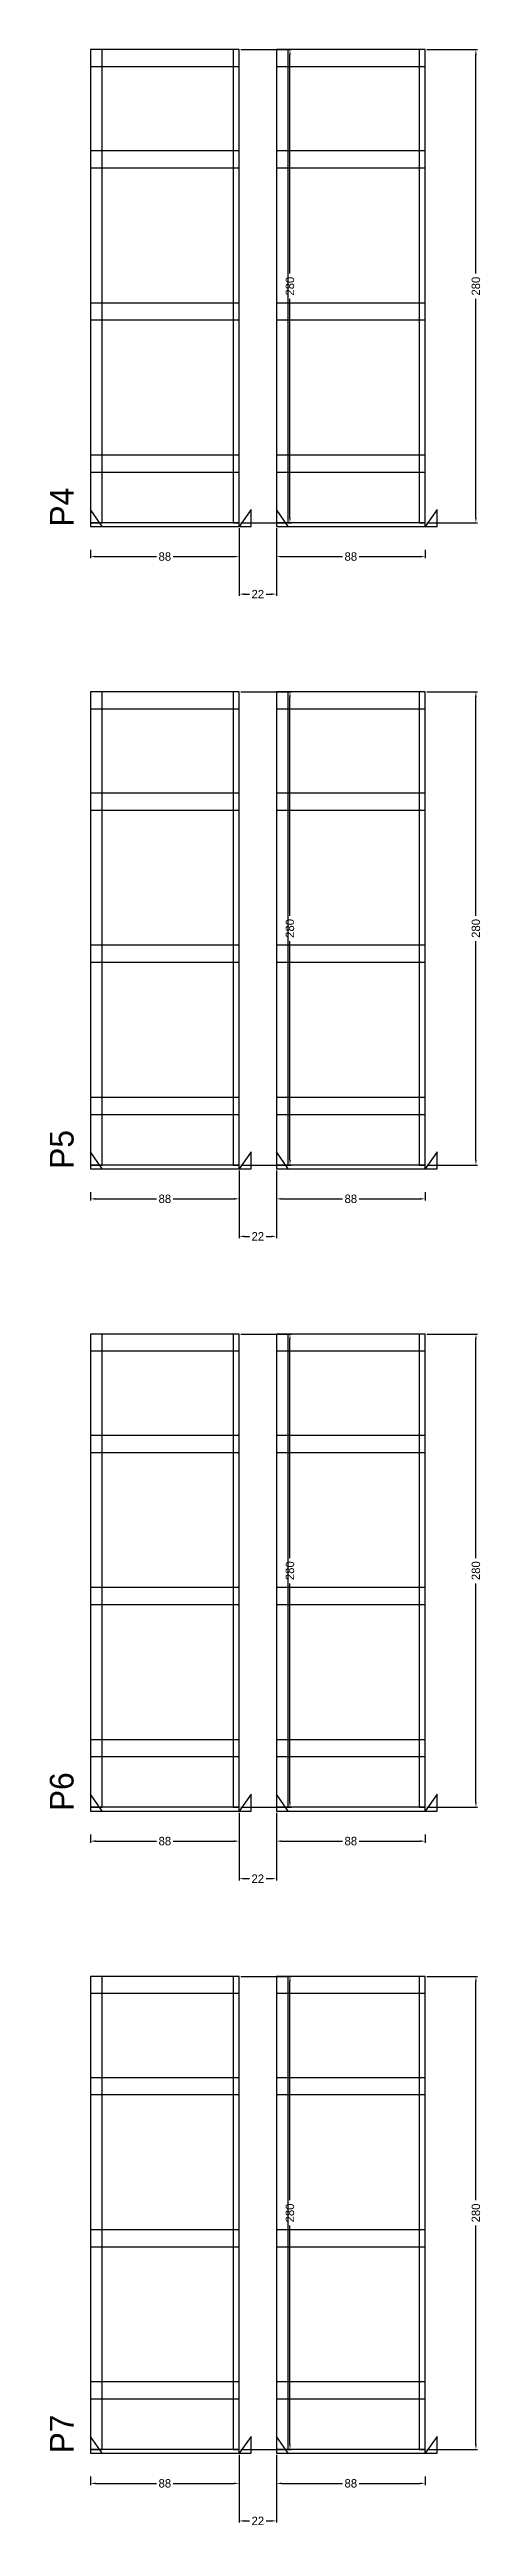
# Model space of a CAD drawing. Header units: centimetres. Extents: x -7000 to 4307, y -13306 to 295.
# Drawn here: x 3976 to 4231, y -2323 to -858 of the extents above; entities that cross this region are included whole.
import ezdxf

# ---------------------------------------------------------------- set-up
doc = ezdxf.new("R2010")
doc.units = ezdxf.units.CM
for name, color, linetype in [('COTA', 241, 'Continuous'), ('NOMENCLATURA', 7, 'Continuous'), ('SARR_2.2x10', 60, 'Continuous'), ('SARR_2.2x7', 40, 'Continuous'), ('SARR_3.5x7', 81, 'Continuous')]:
    doc.layers.add(name, color=color, linetype=linetype)
doc.dimstyles.new('PAINEL-NOVA', dxfattribs={"dimtxt": 5, "dimasz": 3, "dimexe": 1, "dimexo": 1, "dimgap": 1, "dimtad": 1, "dimcen": 2.5, "dimazin": 3, "dimtfac": 1, "dimtmove": 0, "dimatfit": 3})

msp = doc.modelspace()

# ---------------------------------------------------------------- texts
at = {"layer": 'NOMENCLATURA'}
for s, p in [('P4', (3990, -1140)), ('P5', (3990, -1520)), ('P6', (3990, -1900)), ('P7', (3990, -2280))]:
    msp.add_text(s, height=14, rotation=90, dxfattribs=at).set_placement(p)

# ---------------------------------------------------------------- blocks, each defined once
blk = doc.blocks.new('_CLOSEDFILLED')
at = {"color": 0, "linetype": 'BYBLOCK'}
blk.add_solid([(-1, 0.16), (0, 0), (-1, -0.16)], dxfattribs=at)
blk = doc.blocks.new('*D225')
for p, q in [((4000, -2293.8), (4000, -2298.8)), ((4003, -2297.8), (4039, -2297.8)), ((4049, -2297.8), (4085, -2297.8)), ((4088, -2293.8), (4088, -2298.8))]:
    blk.add_line(p, q)
at = {"layer": 'Defpoints'}
for p in [(4000, -2292.8), (4000, -2297.8), (4088, -2292.8)]:
    blk.add_point(p, dxfattribs=at)
at = {"layer": 'SARR_2.2x10', "xscale": 3, "yscale": 3, "rotation": 180}
blk.add_blockref('_CLOSEDFILLED', (4000, -2297.8), dxfattribs=at)
at = {"layer": 'SARR_2.2x10', "xscale": 3, "yscale": 3}
blk.add_blockref('_CLOSEDFILLED', (4088, -2297.8), dxfattribs=at)
at = {"layer": 'SARR_2.2x10', "insert": (4044, -2297.8), "char_height": 5, "attachment_point": 5}
blk.add_mtext('88', dxfattribs=at)
blk = doc.blocks.new('*D226')
for p, q in [((4089, -1997.8), (4119, -1997.8)), ((4118, -2130.3), (4118, -2000.8)), ((4118, -2274.8), (4118, -2145.3)), ((4089, -2277.8), (4119, -2277.8))]:
    blk.add_line(p, q)
at = {"layer": 'Defpoints'}
for p in [(4088, -1997.8), (4088, -2277.8), (4118, -2277.8)]:
    blk.add_point(p, dxfattribs=at)
at = {"layer": 'SARR_2.2x10', "xscale": 3, "yscale": 3}
for p, rotation in [((4118, -1997.8), 90), ((4118, -2277.8), 270)]:
    blk.add_blockref('_CLOSEDFILLED', p, dxfattribs=dict(at, rotation=rotation))
at = {"layer": 'SARR_2.2x10', "insert": (4118, -2137.8), "char_height": 5, "attachment_point": 5, "rotation": 90}
blk.add_mtext('280', dxfattribs=at)
blk = doc.blocks.new('GRA-E')
at = {"layer": 'SARR_2.2x7'}
blk.add_lwpolyline([(0, 0), (7, 0), (0, 10)], close=True, dxfattribs=at)
blk = doc.blocks.new('GRA-D')
at = {"layer": 'SARR_2.2x7'}
blk.add_lwpolyline([(0, 0), (7, 0), (7, 10)], close=True, dxfattribs=at)
blk = doc.blocks.new('*D227')
for p, q in [((4110, -2293.8), (4110, -2298.8)), ((4113, -2297.8), (4149, -2297.8)), ((4159, -2297.8), (4195, -2297.8)), ((4198, -2293.8), (4198, -2298.8))]:
    blk.add_line(p, q)
at = {"layer": 'Defpoints'}
for p in [(4110, -2292.8), (4110, -2297.8), (4198, -2292.8)]:
    blk.add_point(p, dxfattribs=at)
at = {"layer": 'SARR_2.2x10', "xscale": 3, "yscale": 3, "rotation": 180}
blk.add_blockref('_CLOSEDFILLED', (4110, -2297.8), dxfattribs=at)
at = {"layer": 'SARR_2.2x10', "xscale": 3, "yscale": 3}
blk.add_blockref('_CLOSEDFILLED', (4198, -2297.8), dxfattribs=at)
at = {"layer": 'SARR_2.2x10', "insert": (4154, -2297.8), "char_height": 5, "attachment_point": 5}
blk.add_mtext('88', dxfattribs=at)
blk = doc.blocks.new('*D228')
for p, q in [((4199, -1997.8), (4229, -1997.8)), ((4228, -2130.3), (4228, -2000.8)), ((4228, -2274.8), (4228, -2145.3)), ((4199, -2277.8), (4229, -2277.8))]:
    blk.add_line(p, q)
at = {"layer": 'Defpoints'}
for p in [(4198, -1997.8), (4198, -2277.8), (4228, -2277.8)]:
    blk.add_point(p, dxfattribs=at)
at = {"layer": 'SARR_2.2x10', "xscale": 3, "yscale": 3}
for p, rotation in [((4228, -1997.8), 90), ((4228, -2277.8), 270)]:
    blk.add_blockref('_CLOSEDFILLED', p, dxfattribs=dict(at, rotation=rotation))
at = {"layer": 'SARR_2.2x10', "insert": (4228, -2137.8), "char_height": 5, "attachment_point": 5, "rotation": 90}
blk.add_mtext('280', dxfattribs=at)
blk = doc.blocks.new('*D229')
for p, q in [((4199, -1997.8), (4229, -1997.8)), ((4228, -2130.3), (4228, -2000.8)), ((4228, -2274.8), (4228, -2145.3)), ((4199, -2277.8), (4229, -2277.8))]:
    blk.add_line(p, q)
at = {"layer": 'Defpoints'}
for p in [(4198, -1997.8), (4198, -2277.8), (4228, -2277.8)]:
    blk.add_point(p, dxfattribs=at)
at = {"layer": 'SARR_2.2x10', "xscale": 3, "yscale": 3}
for p, rotation in [((4228, -1997.8), 90), ((4228, -2277.8), 270)]:
    blk.add_blockref('_CLOSEDFILLED', p, dxfattribs=dict(at, rotation=rotation))
at = {"layer": 'SARR_2.2x10', "insert": (4228, -2137.8), "char_height": 5, "attachment_point": 5, "rotation": 90}
blk.add_mtext('280', dxfattribs=at)
blk = doc.blocks.new('*D230')
for p, q in [((4199, -1997.8), (4229, -1997.8)), ((4228, -2130.3), (4228, -2000.8)), ((4228, -2274.8), (4228, -2145.3)), ((4199, -2277.8), (4229, -2277.8))]:
    blk.add_line(p, q)
at = {"layer": 'Defpoints'}
for p in [(4198, -1997.8), (4198, -2277.8), (4228, -2277.8)]:
    blk.add_point(p, dxfattribs=at)
at = {"layer": 'SARR_2.2x10', "xscale": 3, "yscale": 3}
for p, rotation in [((4228, -1997.8), 90), ((4228, -2277.8), 270)]:
    blk.add_blockref('_CLOSEDFILLED', p, dxfattribs=dict(at, rotation=rotation))
at = {"layer": 'SARR_2.2x10', "insert": (4228, -2137.8), "char_height": 5, "attachment_point": 5, "rotation": 90}
blk.add_mtext('280', dxfattribs=at)
blk = doc.blocks.new('*D231')
for p, q in [((4199, -1997.8), (4229, -1997.8)), ((4228, -2130.3), (4228, -2000.8)), ((4228, -2274.8), (4228, -2145.3)), ((4199, -2277.8), (4229, -2277.8))]:
    blk.add_line(p, q)
at = {"layer": 'Defpoints'}
for p in [(4198, -1997.8), (4198, -2277.8), (4228, -2277.8)]:
    blk.add_point(p, dxfattribs=at)
at = {"layer": 'SARR_2.2x10', "xscale": 3, "yscale": 3}
for p, rotation in [((4228, -1997.8), 90), ((4228, -2277.8), 270)]:
    blk.add_blockref('_CLOSEDFILLED', p, dxfattribs=dict(at, rotation=rotation))
at = {"layer": 'SARR_2.2x10', "insert": (4228, -2137.8), "char_height": 5, "attachment_point": 5, "rotation": 90}
blk.add_mtext('280', dxfattribs=at)
blk = doc.blocks.new('*D232')
for p, q in [((4199, -1997.8), (4229, -1997.8)), ((4228, -2130.3), (4228, -2000.8)), ((4228, -2274.8), (4228, -2145.3)), ((4199, -2277.8), (4229, -2277.8))]:
    blk.add_line(p, q)
at = {"layer": 'Defpoints'}
for p in [(4198, -1997.8), (4198, -2277.8), (4228, -2277.8)]:
    blk.add_point(p, dxfattribs=at)
at = {"layer": 'SARR_2.2x10', "xscale": 3, "yscale": 3}
for p, rotation in [((4228, -1997.8), 90), ((4228, -2277.8), 270)]:
    blk.add_blockref('_CLOSEDFILLED', p, dxfattribs=dict(at, rotation=rotation))
at = {"layer": 'SARR_2.2x10', "insert": (4228, -2137.8), "char_height": 5, "attachment_point": 5, "rotation": 90}
blk.add_mtext('280', dxfattribs=at)
blk = doc.blocks.new('*D233')
for p, q in [((4199, -1997.8), (4229, -1997.8)), ((4228, -2130.3), (4228, -2000.8)), ((4228, -2274.8), (4228, -2145.3)), ((4199, -2277.8), (4229, -2277.8))]:
    blk.add_line(p, q)
at = {"layer": 'Defpoints'}
for p in [(4198, -1997.8), (4198, -2277.8), (4228, -2277.8)]:
    blk.add_point(p, dxfattribs=at)
at = {"layer": 'SARR_2.2x10', "xscale": 3, "yscale": 3}
for p, rotation in [((4228, -1997.8), 90), ((4228, -2277.8), 270)]:
    blk.add_blockref('_CLOSEDFILLED', p, dxfattribs=dict(at, rotation=rotation))
at = {"layer": 'SARR_2.2x10', "insert": (4228, -2137.8), "char_height": 5, "attachment_point": 5, "rotation": 90}
blk.add_mtext('280', dxfattribs=at)
blk = doc.blocks.new('*D234')
for p, q in [((4199, -1997.8), (4229, -1997.8)), ((4228, -2130.3), (4228, -2000.8)), ((4228, -2274.8), (4228, -2145.3)), ((4199, -2277.8), (4229, -2277.8))]:
    blk.add_line(p, q)
at = {"layer": 'Defpoints'}
for p in [(4198, -1997.8), (4198, -2277.8), (4228, -2277.8)]:
    blk.add_point(p, dxfattribs=at)
at = {"layer": 'SARR_2.2x10', "xscale": 3, "yscale": 3}
for p, rotation in [((4228, -1997.8), 90), ((4228, -2277.8), 270)]:
    blk.add_blockref('_CLOSEDFILLED', p, dxfattribs=dict(at, rotation=rotation))
at = {"layer": 'SARR_2.2x10', "insert": (4228, -2137.8), "char_height": 5, "attachment_point": 5, "rotation": 90}
blk.add_mtext('280', dxfattribs=at)
blk = doc.blocks.new('*D235')
for p, q in [((4199, -1997.8), (4229, -1997.8)), ((4228, -2130.3), (4228, -2000.8)), ((4228, -2274.8), (4228, -2145.3)), ((4199, -2277.8), (4229, -2277.8))]:
    blk.add_line(p, q)
at = {"layer": 'Defpoints'}
for p in [(4198, -1997.8), (4198, -2277.8), (4228, -2277.8)]:
    blk.add_point(p, dxfattribs=at)
at = {"layer": 'SARR_2.2x10', "xscale": 3, "yscale": 3}
for p, rotation in [((4228, -1997.8), 90), ((4228, -2277.8), 270)]:
    blk.add_blockref('_CLOSEDFILLED', p, dxfattribs=dict(at, rotation=rotation))
at = {"layer": 'SARR_2.2x10', "insert": (4228, -2137.8), "char_height": 5, "attachment_point": 5, "rotation": 90}
blk.add_mtext('280', dxfattribs=at)
blk = doc.blocks.new('*D236')
for p, q in [((4199, -1997.8), (4229, -1997.8)), ((4228, -2130.3), (4228, -2000.8)), ((4228, -2274.8), (4228, -2145.3)), ((4199, -2277.8), (4229, -2277.8))]:
    blk.add_line(p, q)
at = {"layer": 'Defpoints'}
for p in [(4198, -1997.8), (4198, -2277.8), (4228, -2277.8)]:
    blk.add_point(p, dxfattribs=at)
at = {"layer": 'SARR_2.2x10', "xscale": 3, "yscale": 3}
for p, rotation in [((4228, -1997.8), 90), ((4228, -2277.8), 270)]:
    blk.add_blockref('_CLOSEDFILLED', p, dxfattribs=dict(at, rotation=rotation))
at = {"layer": 'SARR_2.2x10', "insert": (4228, -2137.8), "char_height": 5, "attachment_point": 5, "rotation": 90}
blk.add_mtext('280', dxfattribs=at)
blk = doc.blocks.new('*D237')
for p, q in [((4199, -1997.8), (4229, -1997.8)), ((4228, -2130.3), (4228, -2000.8)), ((4228, -2274.8), (4228, -2145.3)), ((4199, -2277.8), (4229, -2277.8))]:
    blk.add_line(p, q)
at = {"layer": 'Defpoints'}
for p in [(4198, -1997.8), (4198, -2277.8), (4228, -2277.8)]:
    blk.add_point(p, dxfattribs=at)
at = {"layer": 'SARR_2.2x10', "xscale": 3, "yscale": 3}
for p, rotation in [((4228, -1997.8), 90), ((4228, -2277.8), 270)]:
    blk.add_blockref('_CLOSEDFILLED', p, dxfattribs=dict(at, rotation=rotation))
at = {"layer": 'SARR_2.2x10', "insert": (4228, -2137.8), "char_height": 5, "attachment_point": 5, "rotation": 90}
blk.add_mtext('280', dxfattribs=at)
blk = doc.blocks.new('*D238')
for p, q in [((4088, -2281), (4088, -2321)), ((4110, -2281), (4110, -2321)), ((4091, -2320), (4094, -2320)), ((4104, -2320), (4107, -2320))]:
    blk.add_line(p, q)
at = {"layer": 'Defpoints'}
for p in [(4088, -2280), (4110, -2280), (4088, -2320)]:
    blk.add_point(p, dxfattribs=at)
at = {"layer": 'COTA', "xscale": 3, "yscale": 3, "rotation": 180}
blk.add_blockref('_CLOSEDFILLED', (4088, -2320), dxfattribs=at)
at = {"layer": 'COTA', "xscale": 3, "yscale": 3}
blk.add_blockref('_CLOSEDFILLED', (4110, -2320), dxfattribs=at)
at = {"layer": 'COTA', "insert": (4099, -2320), "char_height": 5, "attachment_point": 5}
blk.add_mtext('22', dxfattribs=at)
blk = doc.blocks.new('*D191')
for p, q in [((4000, -1913.8), (4000, -1918.8)), ((4003, -1917.8), (4039, -1917.8)), ((4049, -1917.8), (4085, -1917.8)), ((4088, -1913.8), (4088, -1918.8))]:
    blk.add_line(p, q)
at = {"layer": 'Defpoints'}
for p in [(4000, -1912.8), (4000, -1917.8), (4088, -1912.8)]:
    blk.add_point(p, dxfattribs=at)
at = {"layer": 'SARR_2.2x10', "xscale": 3, "yscale": 3, "rotation": 180}
blk.add_blockref('_CLOSEDFILLED', (4000, -1917.8), dxfattribs=at)
at = {"layer": 'SARR_2.2x10', "xscale": 3, "yscale": 3}
blk.add_blockref('_CLOSEDFILLED', (4088, -1917.8), dxfattribs=at)
at = {"layer": 'SARR_2.2x10', "insert": (4044, -1917.8), "char_height": 5, "attachment_point": 5}
blk.add_mtext('88', dxfattribs=at)
blk = doc.blocks.new('*D192')
for p, q in [((4089, -1617.8), (4119, -1617.8)), ((4118, -1750.3), (4118, -1620.8)), ((4118, -1894.8), (4118, -1765.3)), ((4089, -1897.8), (4119, -1897.8))]:
    blk.add_line(p, q)
at = {"layer": 'Defpoints'}
for p in [(4088, -1617.8), (4088, -1897.8), (4118, -1897.8)]:
    blk.add_point(p, dxfattribs=at)
at = {"layer": 'SARR_2.2x10', "xscale": 3, "yscale": 3}
for p, rotation in [((4118, -1617.8), 90), ((4118, -1897.8), 270)]:
    blk.add_blockref('_CLOSEDFILLED', p, dxfattribs=dict(at, rotation=rotation))
at = {"layer": 'SARR_2.2x10', "insert": (4118, -1757.8), "char_height": 5, "attachment_point": 5, "rotation": 90}
blk.add_mtext('280', dxfattribs=at)
blk = doc.blocks.new('*D193')
for p, q in [((4110, -1913.8), (4110, -1918.8)), ((4113, -1917.8), (4149, -1917.8)), ((4159, -1917.8), (4195, -1917.8)), ((4198, -1913.8), (4198, -1918.8))]:
    blk.add_line(p, q)
at = {"layer": 'Defpoints'}
for p in [(4110, -1912.8), (4110, -1917.8), (4198, -1912.8)]:
    blk.add_point(p, dxfattribs=at)
at = {"layer": 'SARR_2.2x10', "xscale": 3, "yscale": 3, "rotation": 180}
blk.add_blockref('_CLOSEDFILLED', (4110, -1917.8), dxfattribs=at)
at = {"layer": 'SARR_2.2x10', "xscale": 3, "yscale": 3}
blk.add_blockref('_CLOSEDFILLED', (4198, -1917.8), dxfattribs=at)
at = {"layer": 'SARR_2.2x10', "insert": (4154, -1917.8), "char_height": 5, "attachment_point": 5}
blk.add_mtext('88', dxfattribs=at)
blk = doc.blocks.new('*D194')
for p, q in [((4199, -1617.8), (4229, -1617.8)), ((4228, -1750.3), (4228, -1620.8)), ((4228, -1894.8), (4228, -1765.3)), ((4199, -1897.8), (4229, -1897.8))]:
    blk.add_line(p, q)
at = {"layer": 'Defpoints'}
for p in [(4198, -1617.8), (4198, -1897.8), (4228, -1897.8)]:
    blk.add_point(p, dxfattribs=at)
at = {"layer": 'SARR_2.2x10', "xscale": 3, "yscale": 3}
for p, rotation in [((4228, -1617.8), 90), ((4228, -1897.8), 270)]:
    blk.add_blockref('_CLOSEDFILLED', p, dxfattribs=dict(at, rotation=rotation))
at = {"layer": 'SARR_2.2x10', "insert": (4228, -1757.8), "char_height": 5, "attachment_point": 5, "rotation": 90}
blk.add_mtext('280', dxfattribs=at)
blk = doc.blocks.new('*D195')
for p, q in [((4199, -1617.8), (4229, -1617.8)), ((4228, -1750.3), (4228, -1620.8)), ((4228, -1894.8), (4228, -1765.3)), ((4199, -1897.8), (4229, -1897.8))]:
    blk.add_line(p, q)
at = {"layer": 'Defpoints'}
for p in [(4198, -1617.8), (4198, -1897.8), (4228, -1897.8)]:
    blk.add_point(p, dxfattribs=at)
at = {"layer": 'SARR_2.2x10', "xscale": 3, "yscale": 3}
for p, rotation in [((4228, -1617.8), 90), ((4228, -1897.8), 270)]:
    blk.add_blockref('_CLOSEDFILLED', p, dxfattribs=dict(at, rotation=rotation))
at = {"layer": 'SARR_2.2x10', "insert": (4228, -1757.8), "char_height": 5, "attachment_point": 5, "rotation": 90}
blk.add_mtext('280', dxfattribs=at)
blk = doc.blocks.new('*D196')
for p, q in [((4199, -1617.8), (4229, -1617.8)), ((4228, -1750.3), (4228, -1620.8)), ((4228, -1894.8), (4228, -1765.3)), ((4199, -1897.8), (4229, -1897.8))]:
    blk.add_line(p, q)
at = {"layer": 'Defpoints'}
for p in [(4198, -1617.8), (4198, -1897.8), (4228, -1897.8)]:
    blk.add_point(p, dxfattribs=at)
at = {"layer": 'SARR_2.2x10', "xscale": 3, "yscale": 3}
for p, rotation in [((4228, -1617.8), 90), ((4228, -1897.8), 270)]:
    blk.add_blockref('_CLOSEDFILLED', p, dxfattribs=dict(at, rotation=rotation))
at = {"layer": 'SARR_2.2x10', "insert": (4228, -1757.8), "char_height": 5, "attachment_point": 5, "rotation": 90}
blk.add_mtext('280', dxfattribs=at)
blk = doc.blocks.new('*D197')
for p, q in [((4199, -1617.8), (4229, -1617.8)), ((4228, -1750.3), (4228, -1620.8)), ((4228, -1894.8), (4228, -1765.3)), ((4199, -1897.8), (4229, -1897.8))]:
    blk.add_line(p, q)
at = {"layer": 'Defpoints'}
for p in [(4198, -1617.8), (4198, -1897.8), (4228, -1897.8)]:
    blk.add_point(p, dxfattribs=at)
at = {"layer": 'SARR_2.2x10', "xscale": 3, "yscale": 3}
for p, rotation in [((4228, -1617.8), 90), ((4228, -1897.8), 270)]:
    blk.add_blockref('_CLOSEDFILLED', p, dxfattribs=dict(at, rotation=rotation))
at = {"layer": 'SARR_2.2x10', "insert": (4228, -1757.8), "char_height": 5, "attachment_point": 5, "rotation": 90}
blk.add_mtext('280', dxfattribs=at)
blk = doc.blocks.new('*D198')
for p, q in [((4199, -1617.8), (4229, -1617.8)), ((4228, -1750.3), (4228, -1620.8)), ((4228, -1894.8), (4228, -1765.3)), ((4199, -1897.8), (4229, -1897.8))]:
    blk.add_line(p, q)
at = {"layer": 'Defpoints'}
for p in [(4198, -1617.8), (4198, -1897.8), (4228, -1897.8)]:
    blk.add_point(p, dxfattribs=at)
at = {"layer": 'SARR_2.2x10', "xscale": 3, "yscale": 3}
for p, rotation in [((4228, -1617.8), 90), ((4228, -1897.8), 270)]:
    blk.add_blockref('_CLOSEDFILLED', p, dxfattribs=dict(at, rotation=rotation))
at = {"layer": 'SARR_2.2x10', "insert": (4228, -1757.8), "char_height": 5, "attachment_point": 5, "rotation": 90}
blk.add_mtext('280', dxfattribs=at)
blk = doc.blocks.new('*D199')
for p, q in [((4199, -1617.8), (4229, -1617.8)), ((4228, -1750.3), (4228, -1620.8)), ((4228, -1894.8), (4228, -1765.3)), ((4199, -1897.8), (4229, -1897.8))]:
    blk.add_line(p, q)
at = {"layer": 'Defpoints'}
for p in [(4198, -1617.8), (4198, -1897.8), (4228, -1897.8)]:
    blk.add_point(p, dxfattribs=at)
at = {"layer": 'SARR_2.2x10', "xscale": 3, "yscale": 3}
for p, rotation in [((4228, -1617.8), 90), ((4228, -1897.8), 270)]:
    blk.add_blockref('_CLOSEDFILLED', p, dxfattribs=dict(at, rotation=rotation))
at = {"layer": 'SARR_2.2x10', "insert": (4228, -1757.8), "char_height": 5, "attachment_point": 5, "rotation": 90}
blk.add_mtext('280', dxfattribs=at)
blk = doc.blocks.new('*D200')
for p, q in [((4199, -1617.8), (4229, -1617.8)), ((4228, -1750.3), (4228, -1620.8)), ((4228, -1894.8), (4228, -1765.3)), ((4199, -1897.8), (4229, -1897.8))]:
    blk.add_line(p, q)
at = {"layer": 'Defpoints'}
for p in [(4198, -1617.8), (4198, -1897.8), (4228, -1897.8)]:
    blk.add_point(p, dxfattribs=at)
at = {"layer": 'SARR_2.2x10', "xscale": 3, "yscale": 3}
for p, rotation in [((4228, -1617.8), 90), ((4228, -1897.8), 270)]:
    blk.add_blockref('_CLOSEDFILLED', p, dxfattribs=dict(at, rotation=rotation))
at = {"layer": 'SARR_2.2x10', "insert": (4228, -1757.8), "char_height": 5, "attachment_point": 5, "rotation": 90}
blk.add_mtext('280', dxfattribs=at)
blk = doc.blocks.new('*D201')
for p, q in [((4199, -1617.8), (4229, -1617.8)), ((4228, -1750.3), (4228, -1620.8)), ((4228, -1894.8), (4228, -1765.3)), ((4199, -1897.8), (4229, -1897.8))]:
    blk.add_line(p, q)
at = {"layer": 'Defpoints'}
for p in [(4198, -1617.8), (4198, -1897.8), (4228, -1897.8)]:
    blk.add_point(p, dxfattribs=at)
at = {"layer": 'SARR_2.2x10', "xscale": 3, "yscale": 3}
for p, rotation in [((4228, -1617.8), 90), ((4228, -1897.8), 270)]:
    blk.add_blockref('_CLOSEDFILLED', p, dxfattribs=dict(at, rotation=rotation))
at = {"layer": 'SARR_2.2x10', "insert": (4228, -1757.8), "char_height": 5, "attachment_point": 5, "rotation": 90}
blk.add_mtext('280', dxfattribs=at)
blk = doc.blocks.new('*D202')
for p, q in [((4199, -1617.8), (4229, -1617.8)), ((4228, -1750.3), (4228, -1620.8)), ((4228, -1894.8), (4228, -1765.3)), ((4199, -1897.8), (4229, -1897.8))]:
    blk.add_line(p, q)
at = {"layer": 'Defpoints'}
for p in [(4198, -1617.8), (4198, -1897.8), (4228, -1897.8)]:
    blk.add_point(p, dxfattribs=at)
at = {"layer": 'SARR_2.2x10', "xscale": 3, "yscale": 3}
for p, rotation in [((4228, -1617.8), 90), ((4228, -1897.8), 270)]:
    blk.add_blockref('_CLOSEDFILLED', p, dxfattribs=dict(at, rotation=rotation))
at = {"layer": 'SARR_2.2x10', "insert": (4228, -1757.8), "char_height": 5, "attachment_point": 5, "rotation": 90}
blk.add_mtext('280', dxfattribs=at)
blk = doc.blocks.new('*D203')
for p, q in [((4199, -1617.8), (4229, -1617.8)), ((4228, -1750.3), (4228, -1620.8)), ((4228, -1894.8), (4228, -1765.3)), ((4199, -1897.8), (4229, -1897.8))]:
    blk.add_line(p, q)
at = {"layer": 'Defpoints'}
for p in [(4198, -1617.8), (4198, -1897.8), (4228, -1897.8)]:
    blk.add_point(p, dxfattribs=at)
at = {"layer": 'SARR_2.2x10', "xscale": 3, "yscale": 3}
for p, rotation in [((4228, -1617.8), 90), ((4228, -1897.8), 270)]:
    blk.add_blockref('_CLOSEDFILLED', p, dxfattribs=dict(at, rotation=rotation))
at = {"layer": 'SARR_2.2x10', "insert": (4228, -1757.8), "char_height": 5, "attachment_point": 5, "rotation": 90}
blk.add_mtext('280', dxfattribs=at)
blk = doc.blocks.new('*D204')
for p, q in [((4088, -1901), (4088, -1941)), ((4110, -1901), (4110, -1941)), ((4091, -1940), (4094, -1940)), ((4104, -1940), (4107, -1940))]:
    blk.add_line(p, q)
at = {"layer": 'Defpoints'}
for p in [(4088, -1900), (4110, -1900), (4088, -1940)]:
    blk.add_point(p, dxfattribs=at)
at = {"layer": 'COTA', "xscale": 3, "yscale": 3, "rotation": 180}
blk.add_blockref('_CLOSEDFILLED', (4088, -1940), dxfattribs=at)
at = {"layer": 'COTA', "xscale": 3, "yscale": 3}
blk.add_blockref('_CLOSEDFILLED', (4110, -1940), dxfattribs=at)
at = {"layer": 'COTA', "insert": (4099, -1940), "char_height": 5, "attachment_point": 5}
blk.add_mtext('22', dxfattribs=at)
blk = doc.blocks.new('*D157')
for p, q in [((4000, -1533.8), (4000, -1538.8)), ((4003, -1537.8), (4039, -1537.8)), ((4049, -1537.8), (4085, -1537.8)), ((4088, -1533.8), (4088, -1538.8))]:
    blk.add_line(p, q)
at = {"layer": 'Defpoints'}
for p in [(4000, -1532.8), (4000, -1537.8), (4088, -1532.8)]:
    blk.add_point(p, dxfattribs=at)
at = {"layer": 'SARR_2.2x10', "xscale": 3, "yscale": 3, "rotation": 180}
blk.add_blockref('_CLOSEDFILLED', (4000, -1537.8), dxfattribs=at)
at = {"layer": 'SARR_2.2x10', "xscale": 3, "yscale": 3}
blk.add_blockref('_CLOSEDFILLED', (4088, -1537.8), dxfattribs=at)
at = {"layer": 'SARR_2.2x10', "insert": (4044, -1537.8), "char_height": 5, "attachment_point": 5}
blk.add_mtext('88', dxfattribs=at)
blk = doc.blocks.new('*D158')
for p, q in [((4089, -1237.8), (4119, -1237.8)), ((4118, -1370.3), (4118, -1240.8)), ((4118, -1514.8), (4118, -1385.3)), ((4089, -1517.8), (4119, -1517.8))]:
    blk.add_line(p, q)
at = {"layer": 'Defpoints'}
for p in [(4088, -1237.8), (4088, -1517.8), (4118, -1517.8)]:
    blk.add_point(p, dxfattribs=at)
at = {"layer": 'SARR_2.2x10', "xscale": 3, "yscale": 3}
for p, rotation in [((4118, -1237.8), 90), ((4118, -1517.8), 270)]:
    blk.add_blockref('_CLOSEDFILLED', p, dxfattribs=dict(at, rotation=rotation))
at = {"layer": 'SARR_2.2x10', "insert": (4118, -1377.8), "char_height": 5, "attachment_point": 5, "rotation": 90}
blk.add_mtext('280', dxfattribs=at)
blk = doc.blocks.new('*D159')
for p, q in [((4110, -1533.8), (4110, -1538.8)), ((4113, -1537.8), (4149, -1537.8)), ((4159, -1537.8), (4195, -1537.8)), ((4198, -1533.8), (4198, -1538.8))]:
    blk.add_line(p, q)
at = {"layer": 'Defpoints'}
for p in [(4110, -1532.8), (4110, -1537.8), (4198, -1532.8)]:
    blk.add_point(p, dxfattribs=at)
at = {"layer": 'SARR_2.2x10', "xscale": 3, "yscale": 3, "rotation": 180}
blk.add_blockref('_CLOSEDFILLED', (4110, -1537.8), dxfattribs=at)
at = {"layer": 'SARR_2.2x10', "xscale": 3, "yscale": 3}
blk.add_blockref('_CLOSEDFILLED', (4198, -1537.8), dxfattribs=at)
at = {"layer": 'SARR_2.2x10', "insert": (4154, -1537.8), "char_height": 5, "attachment_point": 5}
blk.add_mtext('88', dxfattribs=at)
blk = doc.blocks.new('*D160')
for p, q in [((4199, -1237.8), (4229, -1237.8)), ((4228, -1370.3), (4228, -1240.8)), ((4228, -1514.8), (4228, -1385.3)), ((4199, -1517.8), (4229, -1517.8))]:
    blk.add_line(p, q)
at = {"layer": 'Defpoints'}
for p in [(4198, -1237.8), (4198, -1517.8), (4228, -1517.8)]:
    blk.add_point(p, dxfattribs=at)
at = {"layer": 'SARR_2.2x10', "xscale": 3, "yscale": 3}
for p, rotation in [((4228, -1237.8), 90), ((4228, -1517.8), 270)]:
    blk.add_blockref('_CLOSEDFILLED', p, dxfattribs=dict(at, rotation=rotation))
at = {"layer": 'SARR_2.2x10', "insert": (4228, -1377.8), "char_height": 5, "attachment_point": 5, "rotation": 90}
blk.add_mtext('280', dxfattribs=at)
blk = doc.blocks.new('*D161')
for p, q in [((4199, -1237.8), (4229, -1237.8)), ((4228, -1370.3), (4228, -1240.8)), ((4228, -1514.8), (4228, -1385.3)), ((4199, -1517.8), (4229, -1517.8))]:
    blk.add_line(p, q)
at = {"layer": 'Defpoints'}
for p in [(4198, -1237.8), (4198, -1517.8), (4228, -1517.8)]:
    blk.add_point(p, dxfattribs=at)
at = {"layer": 'SARR_2.2x10', "xscale": 3, "yscale": 3}
for p, rotation in [((4228, -1237.8), 90), ((4228, -1517.8), 270)]:
    blk.add_blockref('_CLOSEDFILLED', p, dxfattribs=dict(at, rotation=rotation))
at = {"layer": 'SARR_2.2x10', "insert": (4228, -1377.8), "char_height": 5, "attachment_point": 5, "rotation": 90}
blk.add_mtext('280', dxfattribs=at)
blk = doc.blocks.new('*D162')
for p, q in [((4199, -1237.8), (4229, -1237.8)), ((4228, -1370.3), (4228, -1240.8)), ((4228, -1514.8), (4228, -1385.3)), ((4199, -1517.8), (4229, -1517.8))]:
    blk.add_line(p, q)
at = {"layer": 'Defpoints'}
for p in [(4198, -1237.8), (4198, -1517.8), (4228, -1517.8)]:
    blk.add_point(p, dxfattribs=at)
at = {"layer": 'SARR_2.2x10', "xscale": 3, "yscale": 3}
for p, rotation in [((4228, -1237.8), 90), ((4228, -1517.8), 270)]:
    blk.add_blockref('_CLOSEDFILLED', p, dxfattribs=dict(at, rotation=rotation))
at = {"layer": 'SARR_2.2x10', "insert": (4228, -1377.8), "char_height": 5, "attachment_point": 5, "rotation": 90}
blk.add_mtext('280', dxfattribs=at)
blk = doc.blocks.new('*D163')
for p, q in [((4199, -1237.8), (4229, -1237.8)), ((4228, -1370.3), (4228, -1240.8)), ((4228, -1514.8), (4228, -1385.3)), ((4199, -1517.8), (4229, -1517.8))]:
    blk.add_line(p, q)
at = {"layer": 'Defpoints'}
for p in [(4198, -1237.8), (4198, -1517.8), (4228, -1517.8)]:
    blk.add_point(p, dxfattribs=at)
at = {"layer": 'SARR_2.2x10', "xscale": 3, "yscale": 3}
for p, rotation in [((4228, -1237.8), 90), ((4228, -1517.8), 270)]:
    blk.add_blockref('_CLOSEDFILLED', p, dxfattribs=dict(at, rotation=rotation))
at = {"layer": 'SARR_2.2x10', "insert": (4228, -1377.8), "char_height": 5, "attachment_point": 5, "rotation": 90}
blk.add_mtext('280', dxfattribs=at)
blk = doc.blocks.new('*D164')
for p, q in [((4199, -1237.8), (4229, -1237.8)), ((4228, -1370.3), (4228, -1240.8)), ((4228, -1514.8), (4228, -1385.3)), ((4199, -1517.8), (4229, -1517.8))]:
    blk.add_line(p, q)
at = {"layer": 'Defpoints'}
for p in [(4198, -1237.8), (4198, -1517.8), (4228, -1517.8)]:
    blk.add_point(p, dxfattribs=at)
at = {"layer": 'SARR_2.2x10', "xscale": 3, "yscale": 3}
for p, rotation in [((4228, -1237.8), 90), ((4228, -1517.8), 270)]:
    blk.add_blockref('_CLOSEDFILLED', p, dxfattribs=dict(at, rotation=rotation))
at = {"layer": 'SARR_2.2x10', "insert": (4228, -1377.8), "char_height": 5, "attachment_point": 5, "rotation": 90}
blk.add_mtext('280', dxfattribs=at)
blk = doc.blocks.new('*D165')
for p, q in [((4199, -1237.8), (4229, -1237.8)), ((4228, -1370.3), (4228, -1240.8)), ((4228, -1514.8), (4228, -1385.3)), ((4199, -1517.8), (4229, -1517.8))]:
    blk.add_line(p, q)
at = {"layer": 'Defpoints'}
for p in [(4198, -1237.8), (4198, -1517.8), (4228, -1517.8)]:
    blk.add_point(p, dxfattribs=at)
at = {"layer": 'SARR_2.2x10', "xscale": 3, "yscale": 3}
for p, rotation in [((4228, -1237.8), 90), ((4228, -1517.8), 270)]:
    blk.add_blockref('_CLOSEDFILLED', p, dxfattribs=dict(at, rotation=rotation))
at = {"layer": 'SARR_2.2x10', "insert": (4228, -1377.8), "char_height": 5, "attachment_point": 5, "rotation": 90}
blk.add_mtext('280', dxfattribs=at)
blk = doc.blocks.new('*D166')
for p, q in [((4199, -1237.8), (4229, -1237.8)), ((4228, -1370.3), (4228, -1240.8)), ((4228, -1514.8), (4228, -1385.3)), ((4199, -1517.8), (4229, -1517.8))]:
    blk.add_line(p, q)
at = {"layer": 'Defpoints'}
for p in [(4198, -1237.8), (4198, -1517.8), (4228, -1517.8)]:
    blk.add_point(p, dxfattribs=at)
at = {"layer": 'SARR_2.2x10', "xscale": 3, "yscale": 3}
for p, rotation in [((4228, -1237.8), 90), ((4228, -1517.8), 270)]:
    blk.add_blockref('_CLOSEDFILLED', p, dxfattribs=dict(at, rotation=rotation))
at = {"layer": 'SARR_2.2x10', "insert": (4228, -1377.8), "char_height": 5, "attachment_point": 5, "rotation": 90}
blk.add_mtext('280', dxfattribs=at)
blk = doc.blocks.new('*D167')
for p, q in [((4199, -1237.8), (4229, -1237.8)), ((4228, -1370.3), (4228, -1240.8)), ((4228, -1514.8), (4228, -1385.3)), ((4199, -1517.8), (4229, -1517.8))]:
    blk.add_line(p, q)
at = {"layer": 'Defpoints'}
for p in [(4198, -1237.8), (4198, -1517.8), (4228, -1517.8)]:
    blk.add_point(p, dxfattribs=at)
at = {"layer": 'SARR_2.2x10', "xscale": 3, "yscale": 3}
for p, rotation in [((4228, -1237.8), 90), ((4228, -1517.8), 270)]:
    blk.add_blockref('_CLOSEDFILLED', p, dxfattribs=dict(at, rotation=rotation))
at = {"layer": 'SARR_2.2x10', "insert": (4228, -1377.8), "char_height": 5, "attachment_point": 5, "rotation": 90}
blk.add_mtext('280', dxfattribs=at)
blk = doc.blocks.new('*D168')
for p, q in [((4199, -1237.8), (4229, -1237.8)), ((4228, -1370.3), (4228, -1240.8)), ((4228, -1514.8), (4228, -1385.3)), ((4199, -1517.8), (4229, -1517.8))]:
    blk.add_line(p, q)
at = {"layer": 'Defpoints'}
for p in [(4198, -1237.8), (4198, -1517.8), (4228, -1517.8)]:
    blk.add_point(p, dxfattribs=at)
at = {"layer": 'SARR_2.2x10', "xscale": 3, "yscale": 3}
for p, rotation in [((4228, -1237.8), 90), ((4228, -1517.8), 270)]:
    blk.add_blockref('_CLOSEDFILLED', p, dxfattribs=dict(at, rotation=rotation))
at = {"layer": 'SARR_2.2x10', "insert": (4228, -1377.8), "char_height": 5, "attachment_point": 5, "rotation": 90}
blk.add_mtext('280', dxfattribs=at)
blk = doc.blocks.new('*D169')
for p, q in [((4199, -1237.8), (4229, -1237.8)), ((4228, -1370.3), (4228, -1240.8)), ((4228, -1514.8), (4228, -1385.3)), ((4199, -1517.8), (4229, -1517.8))]:
    blk.add_line(p, q)
at = {"layer": 'Defpoints'}
for p in [(4198, -1237.8), (4198, -1517.8), (4228, -1517.8)]:
    blk.add_point(p, dxfattribs=at)
at = {"layer": 'SARR_2.2x10', "xscale": 3, "yscale": 3}
for p, rotation in [((4228, -1237.8), 90), ((4228, -1517.8), 270)]:
    blk.add_blockref('_CLOSEDFILLED', p, dxfattribs=dict(at, rotation=rotation))
at = {"layer": 'SARR_2.2x10', "insert": (4228, -1377.8), "char_height": 5, "attachment_point": 5, "rotation": 90}
blk.add_mtext('280', dxfattribs=at)
blk = doc.blocks.new('*D170')
for p, q in [((4088, -1521), (4088, -1561)), ((4110, -1521), (4110, -1561)), ((4091, -1560), (4094, -1560)), ((4104, -1560), (4107, -1560))]:
    blk.add_line(p, q)
at = {"layer": 'Defpoints'}
for p in [(4088, -1520), (4110, -1520), (4088, -1560)]:
    blk.add_point(p, dxfattribs=at)
at = {"layer": 'COTA', "xscale": 3, "yscale": 3, "rotation": 180}
blk.add_blockref('_CLOSEDFILLED', (4088, -1560), dxfattribs=at)
at = {"layer": 'COTA', "xscale": 3, "yscale": 3}
blk.add_blockref('_CLOSEDFILLED', (4110, -1560), dxfattribs=at)
at = {"layer": 'COTA', "insert": (4099, -1560), "char_height": 5, "attachment_point": 5}
blk.add_mtext('22', dxfattribs=at)
blk = doc.blocks.new('*D123')
for p, q in [((4000, -1153.8), (4000, -1158.8)), ((4088, -1153.8), (4088, -1158.8)), ((4003, -1157.8), (4039, -1157.8)), ((4049, -1157.8), (4085, -1157.8))]:
    blk.add_line(p, q)
at = {"layer": 'Defpoints'}
for p in [(4000, -1152.8), (4088, -1152.8), (4000, -1157.8)]:
    blk.add_point(p, dxfattribs=at)
at = {"layer": 'SARR_2.2x10', "xscale": 3, "yscale": 3, "rotation": 180}
blk.add_blockref('_CLOSEDFILLED', (4000, -1157.8), dxfattribs=at)
at = {"layer": 'SARR_2.2x10', "xscale": 3, "yscale": 3}
blk.add_blockref('_CLOSEDFILLED', (4088, -1157.8), dxfattribs=at)
at = {"layer": 'SARR_2.2x10', "insert": (4044, -1157.8), "char_height": 5, "attachment_point": 5}
blk.add_mtext('88', dxfattribs=at)
blk = doc.blocks.new('*D124')
for p, q in [((4089, -857.8), (4119, -857.8)), ((4118, -990.3), (4118, -860.8)), ((4118, -1134.8), (4118, -1005.3)), ((4089, -1137.8), (4119, -1137.8))]:
    blk.add_line(p, q)
at = {"layer": 'Defpoints'}
for p in [(4088, -857.8), (4088, -1137.8), (4118, -1137.8)]:
    blk.add_point(p, dxfattribs=at)
at = {"layer": 'SARR_2.2x10', "xscale": 3, "yscale": 3}
for p, rotation in [((4118, -857.8), 90), ((4118, -1137.8), 270)]:
    blk.add_blockref('_CLOSEDFILLED', p, dxfattribs=dict(at, rotation=rotation))
at = {"layer": 'SARR_2.2x10', "insert": (4118, -997.8), "char_height": 5, "attachment_point": 5, "rotation": 90}
blk.add_mtext('280', dxfattribs=at)
blk = doc.blocks.new('*D125')
for p, q in [((4110, -1153.8), (4110, -1158.8)), ((4198, -1153.8), (4198, -1158.8)), ((4113, -1157.8), (4149, -1157.8)), ((4159, -1157.8), (4195, -1157.8))]:
    blk.add_line(p, q)
at = {"layer": 'Defpoints'}
for p in [(4110, -1152.8), (4198, -1152.8), (4110, -1157.8)]:
    blk.add_point(p, dxfattribs=at)
at = {"layer": 'SARR_2.2x10', "xscale": 3, "yscale": 3, "rotation": 180}
blk.add_blockref('_CLOSEDFILLED', (4110, -1157.8), dxfattribs=at)
at = {"layer": 'SARR_2.2x10', "xscale": 3, "yscale": 3}
blk.add_blockref('_CLOSEDFILLED', (4198, -1157.8), dxfattribs=at)
at = {"layer": 'SARR_2.2x10', "insert": (4154, -1157.8), "char_height": 5, "attachment_point": 5}
blk.add_mtext('88', dxfattribs=at)
blk = doc.blocks.new('*D126')
for p, q in [((4199, -857.8), (4229, -857.8)), ((4228, -990.3), (4228, -860.8)), ((4228, -1134.8), (4228, -1005.3)), ((4199, -1137.8), (4229, -1137.8))]:
    blk.add_line(p, q)
at = {"layer": 'Defpoints'}
for p in [(4198, -857.8), (4198, -1137.8), (4228, -1137.8)]:
    blk.add_point(p, dxfattribs=at)
at = {"layer": 'SARR_2.2x10', "xscale": 3, "yscale": 3}
for p, rotation in [((4228, -857.8), 90), ((4228, -1137.8), 270)]:
    blk.add_blockref('_CLOSEDFILLED', p, dxfattribs=dict(at, rotation=rotation))
at = {"layer": 'SARR_2.2x10', "insert": (4228, -997.8), "char_height": 5, "attachment_point": 5, "rotation": 90}
blk.add_mtext('280', dxfattribs=at)
blk = doc.blocks.new('*D127')
for p, q in [((4199, -857.8), (4229, -857.8)), ((4228, -990.3), (4228, -860.8)), ((4228, -1134.8), (4228, -1005.3)), ((4199, -1137.8), (4229, -1137.8))]:
    blk.add_line(p, q)
at = {"layer": 'Defpoints'}
for p in [(4198, -857.8), (4198, -1137.8), (4228, -1137.8)]:
    blk.add_point(p, dxfattribs=at)
at = {"layer": 'SARR_2.2x10', "xscale": 3, "yscale": 3}
for p, rotation in [((4228, -857.8), 90), ((4228, -1137.8), 270)]:
    blk.add_blockref('_CLOSEDFILLED', p, dxfattribs=dict(at, rotation=rotation))
at = {"layer": 'SARR_2.2x10', "insert": (4228, -997.8), "char_height": 5, "attachment_point": 5, "rotation": 90}
blk.add_mtext('280', dxfattribs=at)
blk = doc.blocks.new('*D128')
for p, q in [((4199, -857.8), (4229, -857.8)), ((4228, -990.3), (4228, -860.8)), ((4228, -1134.8), (4228, -1005.3)), ((4199, -1137.8), (4229, -1137.8))]:
    blk.add_line(p, q)
at = {"layer": 'Defpoints'}
for p in [(4198, -857.8), (4198, -1137.8), (4228, -1137.8)]:
    blk.add_point(p, dxfattribs=at)
at = {"layer": 'SARR_2.2x10', "xscale": 3, "yscale": 3}
for p, rotation in [((4228, -857.8), 90), ((4228, -1137.8), 270)]:
    blk.add_blockref('_CLOSEDFILLED', p, dxfattribs=dict(at, rotation=rotation))
at = {"layer": 'SARR_2.2x10', "insert": (4228, -997.8), "char_height": 5, "attachment_point": 5, "rotation": 90}
blk.add_mtext('280', dxfattribs=at)
blk = doc.blocks.new('*D129')
for p, q in [((4199, -857.8), (4229, -857.8)), ((4228, -990.3), (4228, -860.8)), ((4228, -1134.8), (4228, -1005.3)), ((4199, -1137.8), (4229, -1137.8))]:
    blk.add_line(p, q)
at = {"layer": 'Defpoints'}
for p in [(4198, -857.8), (4198, -1137.8), (4228, -1137.8)]:
    blk.add_point(p, dxfattribs=at)
at = {"layer": 'SARR_2.2x10', "xscale": 3, "yscale": 3}
for p, rotation in [((4228, -857.8), 90), ((4228, -1137.8), 270)]:
    blk.add_blockref('_CLOSEDFILLED', p, dxfattribs=dict(at, rotation=rotation))
at = {"layer": 'SARR_2.2x10', "insert": (4228, -997.8), "char_height": 5, "attachment_point": 5, "rotation": 90}
blk.add_mtext('280', dxfattribs=at)
blk = doc.blocks.new('*D130')
for p, q in [((4199, -857.8), (4229, -857.8)), ((4228, -990.3), (4228, -860.8)), ((4228, -1134.8), (4228, -1005.3)), ((4199, -1137.8), (4229, -1137.8))]:
    blk.add_line(p, q)
at = {"layer": 'Defpoints'}
for p in [(4198, -857.8), (4198, -1137.8), (4228, -1137.8)]:
    blk.add_point(p, dxfattribs=at)
at = {"layer": 'SARR_2.2x10', "xscale": 3, "yscale": 3}
for p, rotation in [((4228, -857.8), 90), ((4228, -1137.8), 270)]:
    blk.add_blockref('_CLOSEDFILLED', p, dxfattribs=dict(at, rotation=rotation))
at = {"layer": 'SARR_2.2x10', "insert": (4228, -997.8), "char_height": 5, "attachment_point": 5, "rotation": 90}
blk.add_mtext('280', dxfattribs=at)
blk = doc.blocks.new('*D131')
for p, q in [((4199, -857.8), (4229, -857.8)), ((4228, -990.3), (4228, -860.8)), ((4228, -1134.8), (4228, -1005.3)), ((4199, -1137.8), (4229, -1137.8))]:
    blk.add_line(p, q)
at = {"layer": 'Defpoints'}
for p in [(4198, -857.8), (4198, -1137.8), (4228, -1137.8)]:
    blk.add_point(p, dxfattribs=at)
at = {"layer": 'SARR_2.2x10', "xscale": 3, "yscale": 3}
for p, rotation in [((4228, -857.8), 90), ((4228, -1137.8), 270)]:
    blk.add_blockref('_CLOSEDFILLED', p, dxfattribs=dict(at, rotation=rotation))
at = {"layer": 'SARR_2.2x10', "insert": (4228, -997.8), "char_height": 5, "attachment_point": 5, "rotation": 90}
blk.add_mtext('280', dxfattribs=at)
blk = doc.blocks.new('*D132')
for p, q in [((4199, -857.8), (4229, -857.8)), ((4228, -990.3), (4228, -860.8)), ((4228, -1134.8), (4228, -1005.3)), ((4199, -1137.8), (4229, -1137.8))]:
    blk.add_line(p, q)
at = {"layer": 'Defpoints'}
for p in [(4198, -857.8), (4198, -1137.8), (4228, -1137.8)]:
    blk.add_point(p, dxfattribs=at)
at = {"layer": 'SARR_2.2x10', "xscale": 3, "yscale": 3}
for p, rotation in [((4228, -857.8), 90), ((4228, -1137.8), 270)]:
    blk.add_blockref('_CLOSEDFILLED', p, dxfattribs=dict(at, rotation=rotation))
at = {"layer": 'SARR_2.2x10', "insert": (4228, -997.8), "char_height": 5, "attachment_point": 5, "rotation": 90}
blk.add_mtext('280', dxfattribs=at)
blk = doc.blocks.new('*D133')
for p, q in [((4199, -857.8), (4229, -857.8)), ((4228, -990.3), (4228, -860.8)), ((4228, -1134.8), (4228, -1005.3)), ((4199, -1137.8), (4229, -1137.8))]:
    blk.add_line(p, q)
at = {"layer": 'Defpoints'}
for p in [(4198, -857.8), (4198, -1137.8), (4228, -1137.8)]:
    blk.add_point(p, dxfattribs=at)
at = {"layer": 'SARR_2.2x10', "xscale": 3, "yscale": 3}
for p, rotation in [((4228, -857.8), 90), ((4228, -1137.8), 270)]:
    blk.add_blockref('_CLOSEDFILLED', p, dxfattribs=dict(at, rotation=rotation))
at = {"layer": 'SARR_2.2x10', "insert": (4228, -997.8), "char_height": 5, "attachment_point": 5, "rotation": 90}
blk.add_mtext('280', dxfattribs=at)
blk = doc.blocks.new('*D134')
for p, q in [((4199, -857.8), (4229, -857.8)), ((4228, -990.3), (4228, -860.8)), ((4228, -1134.8), (4228, -1005.3)), ((4199, -1137.8), (4229, -1137.8))]:
    blk.add_line(p, q)
at = {"layer": 'Defpoints'}
for p in [(4198, -857.8), (4198, -1137.8), (4228, -1137.8)]:
    blk.add_point(p, dxfattribs=at)
at = {"layer": 'SARR_2.2x10', "xscale": 3, "yscale": 3}
for p, rotation in [((4228, -857.8), 90), ((4228, -1137.8), 270)]:
    blk.add_blockref('_CLOSEDFILLED', p, dxfattribs=dict(at, rotation=rotation))
at = {"layer": 'SARR_2.2x10', "insert": (4228, -997.8), "char_height": 5, "attachment_point": 5, "rotation": 90}
blk.add_mtext('280', dxfattribs=at)
blk = doc.blocks.new('*D135')
for p, q in [((4199, -857.8), (4229, -857.8)), ((4228, -990.3), (4228, -860.8)), ((4228, -1134.8), (4228, -1005.3)), ((4199, -1137.8), (4229, -1137.8))]:
    blk.add_line(p, q)
at = {"layer": 'Defpoints'}
for p in [(4198, -857.8), (4198, -1137.8), (4228, -1137.8)]:
    blk.add_point(p, dxfattribs=at)
at = {"layer": 'SARR_2.2x10', "xscale": 3, "yscale": 3}
for p, rotation in [((4228, -857.8), 90), ((4228, -1137.8), 270)]:
    blk.add_blockref('_CLOSEDFILLED', p, dxfattribs=dict(at, rotation=rotation))
at = {"layer": 'SARR_2.2x10', "insert": (4228, -997.8), "char_height": 5, "attachment_point": 5, "rotation": 90}
blk.add_mtext('280', dxfattribs=at)
blk = doc.blocks.new('*D136')
for p, q in [((4088, -1141), (4088, -1181)), ((4110, -1141), (4110, -1181)), ((4091, -1180), (4094, -1180)), ((4104, -1180), (4107, -1180))]:
    blk.add_line(p, q)
at = {"layer": 'Defpoints'}
for p in [(4088, -1140), (4110, -1140), (4088, -1180)]:
    blk.add_point(p, dxfattribs=at)
at = {"layer": 'COTA', "xscale": 3, "yscale": 3, "rotation": 180}
blk.add_blockref('_CLOSEDFILLED', (4088, -1180), dxfattribs=at)
at = {"layer": 'COTA', "xscale": 3, "yscale": 3}
blk.add_blockref('_CLOSEDFILLED', (4110, -1180), dxfattribs=at)
at = {"layer": 'COTA', "insert": (4099, -1180), "char_height": 5, "attachment_point": 5}
blk.add_mtext('22', dxfattribs=at)

# ---------------------------------------------------------------- dimensions: what is measured, and where the dimension line sits
at = {"layer": 'COTA'}
for base, p1, p2, picture, middle in [((4088, -1180), (4088, -1140), (4110, -1140), '*D136', (4099, -1180)), ((4088, -1560), (4088, -1520), (4110, -1520), '*D170', (4099, -1560)), ((4088, -1940), (4088, -1900), (4110, -1900), '*D204', (4099, -1940)), ((4088, -2320), (4088, -2280), (4110, -2280), '*D238', (4099, -2320))]:
    dim = msp.add_linear_dim(base=base, p1=p1, p2=p2, dimstyle='PAINEL-NOVA', dxfattribs=at)
    dim.commit()
    dim.dimension.update_dxf_attribs({"geometry": picture, "text_midpoint": middle})
at = {"layer": 'SARR_2.2x10'}
for base, p1, p2, picture, middle in [((4118, -1137.8), (4088, -1137.8), (4088, -857.8), '*D124', (4118, -997.8)), ((4228, -1137.8), (4198, -1137.8), (4198, -857.8), '*D126', (4228, -997.8)), ((4228, -1137.8), (4198, -1137.8), (4198, -857.8), '*D127', (4228, -997.8)), ((4228, -1137.8), (4198, -1137.8), (4198, -857.8), '*D128', (4228, -997.8)), ((4228, -1137.8), (4198, -1137.8), (4198, -857.8), '*D129', (4228, -997.8)), ((4228, -1137.8), (4198, -1137.8), (4198, -857.8), '*D130', (4228, -997.8)), ((4228, -1137.8), (4198, -1137.8), (4198, -857.8), '*D131', (4228, -997.8)), ((4228, -1137.8), (4198, -1137.8), (4198, -857.8), '*D132', (4228, -997.8)), ((4228, -1137.8), (4198, -1137.8), (4198, -857.8), '*D133', (4228, -997.8)), ((4228, -1137.8), (4198, -1137.8), (4198, -857.8), '*D134', (4228, -997.8)), ((4228, -1137.8), (4198, -1137.8), (4198, -857.8), '*D135', (4228, -997.8)), ((4118, -1517.8), (4088, -1517.8), (4088, -1237.8), '*D158', (4118, -1377.8)), ((4228, -1517.8), (4198, -1517.8), (4198, -1237.8), '*D160', (4228, -1377.8)), ((4228, -1517.8), (4198, -1517.8), (4198, -1237.8), '*D161', (4228, -1377.8)), ((4228, -1517.8), (4198, -1517.8), (4198, -1237.8), '*D162', (4228, -1377.8)), ((4228, -1517.8), (4198, -1517.8), (4198, -1237.8), '*D163', (4228, -1377.8)), ((4228, -1517.8), (4198, -1517.8), (4198, -1237.8), '*D164', (4228, -1377.8)), ((4228, -1517.8), (4198, -1517.8), (4198, -1237.8), '*D165', (4228, -1377.8)), ((4228, -1517.8), (4198, -1517.8), (4198, -1237.8), '*D166', (4228, -1377.8)), ((4228, -1517.8), (4198, -1517.8), (4198, -1237.8), '*D167', (4228, -1377.8)), ((4228, -1517.8), (4198, -1517.8), (4198, -1237.8), '*D168', (4228, -1377.8)), ((4228, -1517.8), (4198, -1517.8), (4198, -1237.8), '*D169', (4228, -1377.8)), ((4118, -1897.8), (4088, -1897.8), (4088, -1617.8), '*D192', (4118, -1757.8)), ((4228, -1897.8), (4198, -1897.8), (4198, -1617.8), '*D194', (4228, -1757.8)), ((4228, -1897.8), (4198, -1897.8), (4198, -1617.8), '*D195', (4228, -1757.8)), ((4228, -1897.8), (4198, -1897.8), (4198, -1617.8), '*D196', (4228, -1757.8)), ((4228, -1897.8), (4198, -1897.8), (4198, -1617.8), '*D197', (4228, -1757.8)), ((4228, -1897.8), (4198, -1897.8), (4198, -1617.8), '*D198', (4228, -1757.8)), ((4228, -1897.8), (4198, -1897.8), (4198, -1617.8), '*D199', (4228, -1757.8)), ((4228, -1897.8), (4198, -1897.8), (4198, -1617.8), '*D200', (4228, -1757.8)), ((4228, -1897.8), (4198, -1897.8), (4198, -1617.8), '*D201', (4228, -1757.8)), ((4228, -1897.8), (4198, -1897.8), (4198, -1617.8), '*D202', (4228, -1757.8)), ((4228, -1897.8), (4198, -1897.8), (4198, -1617.8), '*D203', (4228, -1757.8)), ((4118, -2277.8), (4088, -2277.8), (4088, -1997.8), '*D226', (4118, -2137.8)), ((4228, -2277.8), (4198, -2277.8), (4198, -1997.8), '*D228', (4228, -2137.8)), ((4228, -2277.8), (4198, -2277.8), (4198, -1997.8), '*D229', (4228, -2137.8)), ((4228, -2277.8), (4198, -2277.8), (4198, -1997.8), '*D230', (4228, -2137.8)), ((4228, -2277.8), (4198, -2277.8), (4198, -1997.8), '*D231', (4228, -2137.8)), ((4228, -2277.8), (4198, -2277.8), (4198, -1997.8), '*D232', (4228, -2137.8)), ((4228, -2277.8), (4198, -2277.8), (4198, -1997.8), '*D233', (4228, -2137.8)), ((4228, -2277.8), (4198, -2277.8), (4198, -1997.8), '*D234', (4228, -2137.8)), ((4228, -2277.8), (4198, -2277.8), (4198, -1997.8), '*D235', (4228, -2137.8)), ((4228, -2277.8), (4198, -2277.8), (4198, -1997.8), '*D236', (4228, -2137.8)), ((4228, -2277.8), (4198, -2277.8), (4198, -1997.8), '*D237', (4228, -2137.8))]:
    dim = msp.add_linear_dim(base=base, p1=p1, p2=p2, angle=90, dimstyle='PAINEL-NOVA', dxfattribs=at)
    dim.commit()
    dim.dimension.update_dxf_attribs({"geometry": picture, "text_midpoint": middle})
for base, p1, p2, picture, middle in [((4000, -1157.8), (4000, -1152.8), (4088, -1152.8), '*D123', (4044, -1157.8)), ((4110, -1157.8), (4110, -1152.8), (4198, -1152.8), '*D125', (4154, -1157.8)), ((4000, -1537.8), (4000, -1532.8), (4088, -1532.8), '*D157', (4044, -1537.8)), ((4110, -1537.8), (4110, -1532.8), (4198, -1532.8), '*D159', (4154, -1537.8)), ((4000, -1917.8), (4000, -1912.8), (4088, -1912.8), '*D191', (4044, -1917.8)), ((4110, -1917.8), (4110, -1912.8), (4198, -1912.8), '*D193', (4154, -1917.8)), ((4000, -2297.8), (4000, -2292.8), (4088, -2292.8), '*D225', (4044, -2297.8)), ((4110, -2297.8), (4110, -2292.8), (4198, -2292.8), '*D227', (4154, -2297.8))]:
    dim = msp.add_linear_dim(base=base, p1=p1, p2=p2, dimstyle='PAINEL-NOVA', dxfattribs=at)
    dim.commit()
    dim.dimension.update_dxf_attribs({"geometry": picture, "text_midpoint": middle})

# ---------------------------------------------------------------- linework, layer by layer
at = {"layer": 'SARR_2.2x10'}
for p, q in [((4088, -857.8), (4000, -857.8)), ((4000, -857.8), (4000, -867.8)), ((4088, -867.8), (4088, -857.8)), ((4198, -857.8), (4110, -857.8)), ((4110, -857.8), (4110, -867.8)), ((4198, -867.8), (4198, -857.8)), ((4000, -867.8), (4088, -867.8)), ((4110, -867.8), (4198, -867.8)), ((4088, -917.8), (4000, -917.8)), ((4000, -917.8), (4000, -927.8)), ((4088, -927.8), (4088, -917.8)), ((4198, -917.8), (4110, -917.8)), ((4110, -917.8), (4110, -927.8)), ((4198, -927.8), (4198, -917.8)), ((4000, -927.8), (4088, -927.8)), ((4110, -927.8), (4198, -927.8)), ((4088, -1007.8), (4000, -1007.8)), ((4000, -1007.8), (4000, -1017.8)), ((4088, -1017.8), (4088, -1007.8)), ((4198, -1007.8), (4110, -1007.8)), ((4110, -1007.8), (4110, -1017.8)), ((4198, -1017.8), (4198, -1007.8)), ((4000, -1017.8), (4088, -1017.8)), ((4110, -1017.8), (4198, -1017.8)), ((4088, -1097.8), (4000, -1097.8)), ((4000, -1097.8), (4000, -1107.8)), ((4088, -1107.8), (4088, -1097.8)), ((4198, -1097.8), (4110, -1097.8)), ((4110, -1097.8), (4110, -1107.8)), ((4198, -1107.8), (4198, -1097.8)), ((4000, -1107.8), (4088, -1107.8)), ((4110, -1107.8), (4198, -1107.8)), ((4088, -1237.8), (4000, -1237.8)), ((4000, -1237.8), (4000, -1247.8)), ((4088, -1247.8), (4088, -1237.8)), ((4198, -1237.8), (4110, -1237.8)), ((4110, -1237.8), (4110, -1247.8)), ((4198, -1247.8), (4198, -1237.8)), ((4000, -1247.8), (4088, -1247.8)), ((4110, -1247.8), (4198, -1247.8)), ((4088, -1297.8), (4000, -1297.8)), ((4000, -1297.8), (4000, -1307.8)), ((4088, -1307.8), (4088, -1297.8)), ((4198, -1297.8), (4110, -1297.8)), ((4110, -1297.8), (4110, -1307.8)), ((4198, -1307.8), (4198, -1297.8)), ((4000, -1307.8), (4088, -1307.8)), ((4110, -1307.8), (4198, -1307.8)), ((4088, -1387.8), (4000, -1387.8)), ((4000, -1387.8), (4000, -1397.8)), ((4088, -1397.8), (4088, -1387.8)), ((4198, -1387.8), (4110, -1387.8)), ((4110, -1387.8), (4110, -1397.8)), ((4198, -1397.8), (4198, -1387.8)), ((4000, -1397.8), (4088, -1397.8)), ((4110, -1397.8), (4198, -1397.8)), ((4088, -1477.8), (4000, -1477.8)), ((4000, -1477.8), (4000, -1487.8)), ((4088, -1487.8), (4088, -1477.8)), ((4198, -1477.8), (4110, -1477.8)), ((4110, -1477.8), (4110, -1487.8)), ((4198, -1487.8), (4198, -1477.8)), ((4000, -1487.8), (4088, -1487.8)), ((4110, -1487.8), (4198, -1487.8)), ((4088, -1617.8), (4000, -1617.8)), ((4000, -1617.8), (4000, -1627.8)), ((4088, -1627.8), (4088, -1617.8)), ((4198, -1617.8), (4110, -1617.8)), ((4110, -1617.8), (4110, -1627.8)), ((4198, -1627.8), (4198, -1617.8)), ((4000, -1627.8), (4088, -1627.8)), ((4110, -1627.8), (4198, -1627.8)), ((4088, -1677.8), (4000, -1677.8)), ((4000, -1677.8), (4000, -1687.8)), ((4088, -1687.8), (4088, -1677.8)), ((4198, -1677.8), (4110, -1677.8)), ((4110, -1677.8), (4110, -1687.8)), ((4198, -1687.8), (4198, -1677.8)), ((4000, -1687.8), (4088, -1687.8)), ((4110, -1687.8), (4198, -1687.8)), ((4088, -1767.8), (4000, -1767.8)), ((4000, -1767.8), (4000, -1777.8)), ((4088, -1777.8), (4088, -1767.8)), ((4198, -1767.8), (4110, -1767.8)), ((4110, -1767.8), (4110, -1777.8)), ((4198, -1777.8), (4198, -1767.8)), ((4000, -1777.8), (4088, -1777.8)), ((4110, -1777.8), (4198, -1777.8)), ((4088, -1857.8), (4000, -1857.8)), ((4000, -1857.8), (4000, -1867.8)), ((4088, -1867.8), (4088, -1857.8)), ((4198, -1857.8), (4110, -1857.8)), ((4110, -1857.8), (4110, -1867.8)), ((4198, -1867.8), (4198, -1857.8)), ((4000, -1867.8), (4088, -1867.8)), ((4110, -1867.8), (4198, -1867.8)), ((4088, -1997.8), (4000, -1997.8)), ((4000, -1997.8), (4000, -2007.8)), ((4088, -2007.8), (4088, -1997.8)), ((4198, -1997.8), (4110, -1997.8)), ((4110, -1997.8), (4110, -2007.8)), ((4198, -2007.8), (4198, -1997.8)), ((4000, -2007.8), (4088, -2007.8)), ((4110, -2007.8), (4198, -2007.8)), ((4088, -2057.8), (4000, -2057.8)), ((4000, -2057.8), (4000, -2067.8)), ((4088, -2067.8), (4088, -2057.8)), ((4198, -2057.8), (4110, -2057.8)), ((4110, -2057.8), (4110, -2067.8)), ((4198, -2067.8), (4198, -2057.8)), ((4000, -2067.8), (4088, -2067.8)), ((4110, -2067.8), (4198, -2067.8)), ((4088, -2147.8), (4000, -2147.8)), ((4000, -2147.8), (4000, -2157.8)), ((4088, -2157.8), (4088, -2147.8)), ((4198, -2147.8), (4110, -2147.8)), ((4110, -2147.8), (4110, -2157.8)), ((4198, -2157.8), (4198, -2147.8)), ((4000, -2157.8), (4088, -2157.8)), ((4110, -2157.8), (4198, -2157.8)), ((4088, -2237.8), (4000, -2237.8)), ((4000, -2237.8), (4000, -2247.8)), ((4088, -2247.8), (4088, -2237.8)), ((4198, -2237.8), (4110, -2237.8)), ((4110, -2237.8), (4110, -2247.8)), ((4198, -2247.8), (4198, -2237.8)), ((4000, -2247.8), (4088, -2247.8)), ((4110, -2247.8), (4198, -2247.8))]:
    msp.add_line(p, q, dxfattribs=at)
at = {"layer": 'SARR_2.2x7'}
for p, q in [((4007, -857.8), (4000, -857.8)), ((4000, -857.8), (4000, -1137.8)), ((4007, -1137.8), (4007, -857.8)), ((4198, -857.8), (4194.5, -857.8)), ((4194.5, -857.8), (4194.5, -1137.8)), ((4198, -1137.8), (4198, -857.8)), ((4088, -1137.8), (4000, -1137.8)), ((4000, -1137.8), (4000, -1140)), ((4000, -1137.8), (4007, -1137.8)), ((4000, -1140), (4088, -1140)), ((4088, -1140), (4088, -1137.8)), ((4198, -1137.8), (4110, -1137.8)), ((4110, -1137.8), (4110, -1140)), ((4110, -1140), (4198, -1140)), ((4194.5, -1137.8), (4198, -1137.8)), ((4198, -1140), (4198, -1137.8)), ((4007, -1237.8), (4000, -1237.8)), ((4000, -1237.8), (4000, -1517.8)), ((4007, -1517.8), (4007, -1237.8)), ((4198, -1237.8), (4194.5, -1237.8)), ((4194.5, -1237.8), (4194.5, -1517.8)), ((4198, -1517.8), (4198, -1237.8)), ((4088, -1517.8), (4000, -1517.8)), ((4000, -1517.8), (4000, -1520)), ((4000, -1517.8), (4007, -1517.8)), ((4000, -1520), (4088, -1520)), ((4088, -1520), (4088, -1517.8)), ((4198, -1517.8), (4110, -1517.8)), ((4110, -1517.8), (4110, -1520)), ((4110, -1520), (4198, -1520)), ((4194.5, -1517.8), (4198, -1517.8)), ((4198, -1520), (4198, -1517.8)), ((4007, -1617.8), (4000, -1617.8)), ((4000, -1617.8), (4000, -1897.8)), ((4007, -1897.8), (4007, -1617.8)), ((4198, -1617.8), (4194.5, -1617.8)), ((4194.5, -1617.8), (4194.5, -1897.8)), ((4198, -1897.8), (4198, -1617.8)), ((4088, -1897.8), (4000, -1897.8)), ((4000, -1897.8), (4000, -1900)), ((4000, -1897.8), (4007, -1897.8)), ((4000, -1900), (4088, -1900)), ((4088, -1900), (4088, -1897.8)), ((4198, -1897.8), (4110, -1897.8)), ((4110, -1897.8), (4110, -1900)), ((4110, -1900), (4198, -1900)), ((4194.5, -1897.8), (4198, -1897.8)), ((4198, -1900), (4198, -1897.8)), ((4007, -1997.8), (4000, -1997.8)), ((4000, -1997.8), (4000, -2277.8)), ((4007, -2277.8), (4007, -1997.8)), ((4198, -1997.8), (4194.5, -1997.8)), ((4194.5, -1997.8), (4194.5, -2277.8)), ((4198, -2277.8), (4198, -1997.8)), ((4088, -2277.8), (4000, -2277.8)), ((4000, -2277.8), (4000, -2280)), ((4000, -2277.8), (4007, -2277.8)), ((4000, -2280), (4088, -2280)), ((4088, -2280), (4088, -2277.8)), ((4198, -2277.8), (4110, -2277.8)), ((4110, -2277.8), (4110, -2280)), ((4110, -2280), (4198, -2280)), ((4194.5, -2277.8), (4198, -2277.8)), ((4198, -2280), (4198, -2277.8))]:
    msp.add_line(p, q, dxfattribs=at)
at = {"layer": 'SARR_3.5x7'}
for p, q in [((4088, -857.8), (4084.5, -857.8)), ((4084.5, -857.8), (4084.5, -1137.8)), ((4088, -1137.8), (4088, -857.8)), ((4117, -857.8), (4110, -857.8)), ((4110, -857.8), (4110, -1137.8)), ((4117, -1137.8), (4117, -857.8)), ((4084.5, -1137.8), (4088, -1137.8)), ((4110, -1137.8), (4117, -1137.8)), ((4088, -1237.8), (4084.5, -1237.8)), ((4084.5, -1237.8), (4084.5, -1517.8)), ((4088, -1517.8), (4088, -1237.8)), ((4117, -1237.8), (4110, -1237.8)), ((4110, -1237.8), (4110, -1517.8)), ((4117, -1517.8), (4117, -1237.8)), ((4084.5, -1517.8), (4088, -1517.8)), ((4110, -1517.8), (4117, -1517.8)), ((4088, -1617.8), (4084.5, -1617.8)), ((4084.5, -1617.8), (4084.5, -1897.8)), ((4088, -1897.8), (4088, -1617.8)), ((4117, -1617.8), (4110, -1617.8)), ((4110, -1617.8), (4110, -1897.8)), ((4117, -1897.8), (4117, -1617.8)), ((4084.5, -1897.8), (4088, -1897.8)), ((4110, -1897.8), (4117, -1897.8)), ((4088, -1997.8), (4084.5, -1997.8)), ((4084.5, -1997.8), (4084.5, -2277.8)), ((4088, -2277.8), (4088, -1997.8)), ((4117, -1997.8), (4110, -1997.8)), ((4110, -1997.8), (4110, -2277.8)), ((4117, -2277.8), (4117, -1997.8)), ((4084.5, -2277.8), (4088, -2277.8)), ((4110, -2277.8), (4117, -2277.8))]:
    msp.add_line(p, q, dxfattribs=at)

# ---------------------------------------------------------------- block references
at = {"layer": 'SARR_2.2x7'}
for name, p in [('GRA-E', (4000, -1140)), ('GRA-D', (4088, -1140)), ('GRA-E', (4110, -1140)), ('GRA-D', (4198, -1140)), ('GRA-E', (4000, -1520)), ('GRA-D', (4088, -1520)), ('GRA-E', (4110, -1520)), ('GRA-D', (4198, -1520)), ('GRA-E', (4000, -1900)), ('GRA-D', (4088, -1900)), ('GRA-E', (4110, -1900)), ('GRA-D', (4198, -1900)), ('GRA-E', (4000, -2280)), ('GRA-D', (4088, -2280)), ('GRA-E', (4110, -2280)), ('GRA-D', (4198, -2280))]:
    msp.add_blockref(name, p, dxfattribs=at)

msp.set_redraw_order([(e.dxf.handle, doc.entitydb.next_handle()) for e in msp.query("TEXT MTEXT ATTDEF DIMENSION ARC_DIMENSION")])  # texts and dimensions are drawn at this point

doc.saveas('drawing.dxf')
